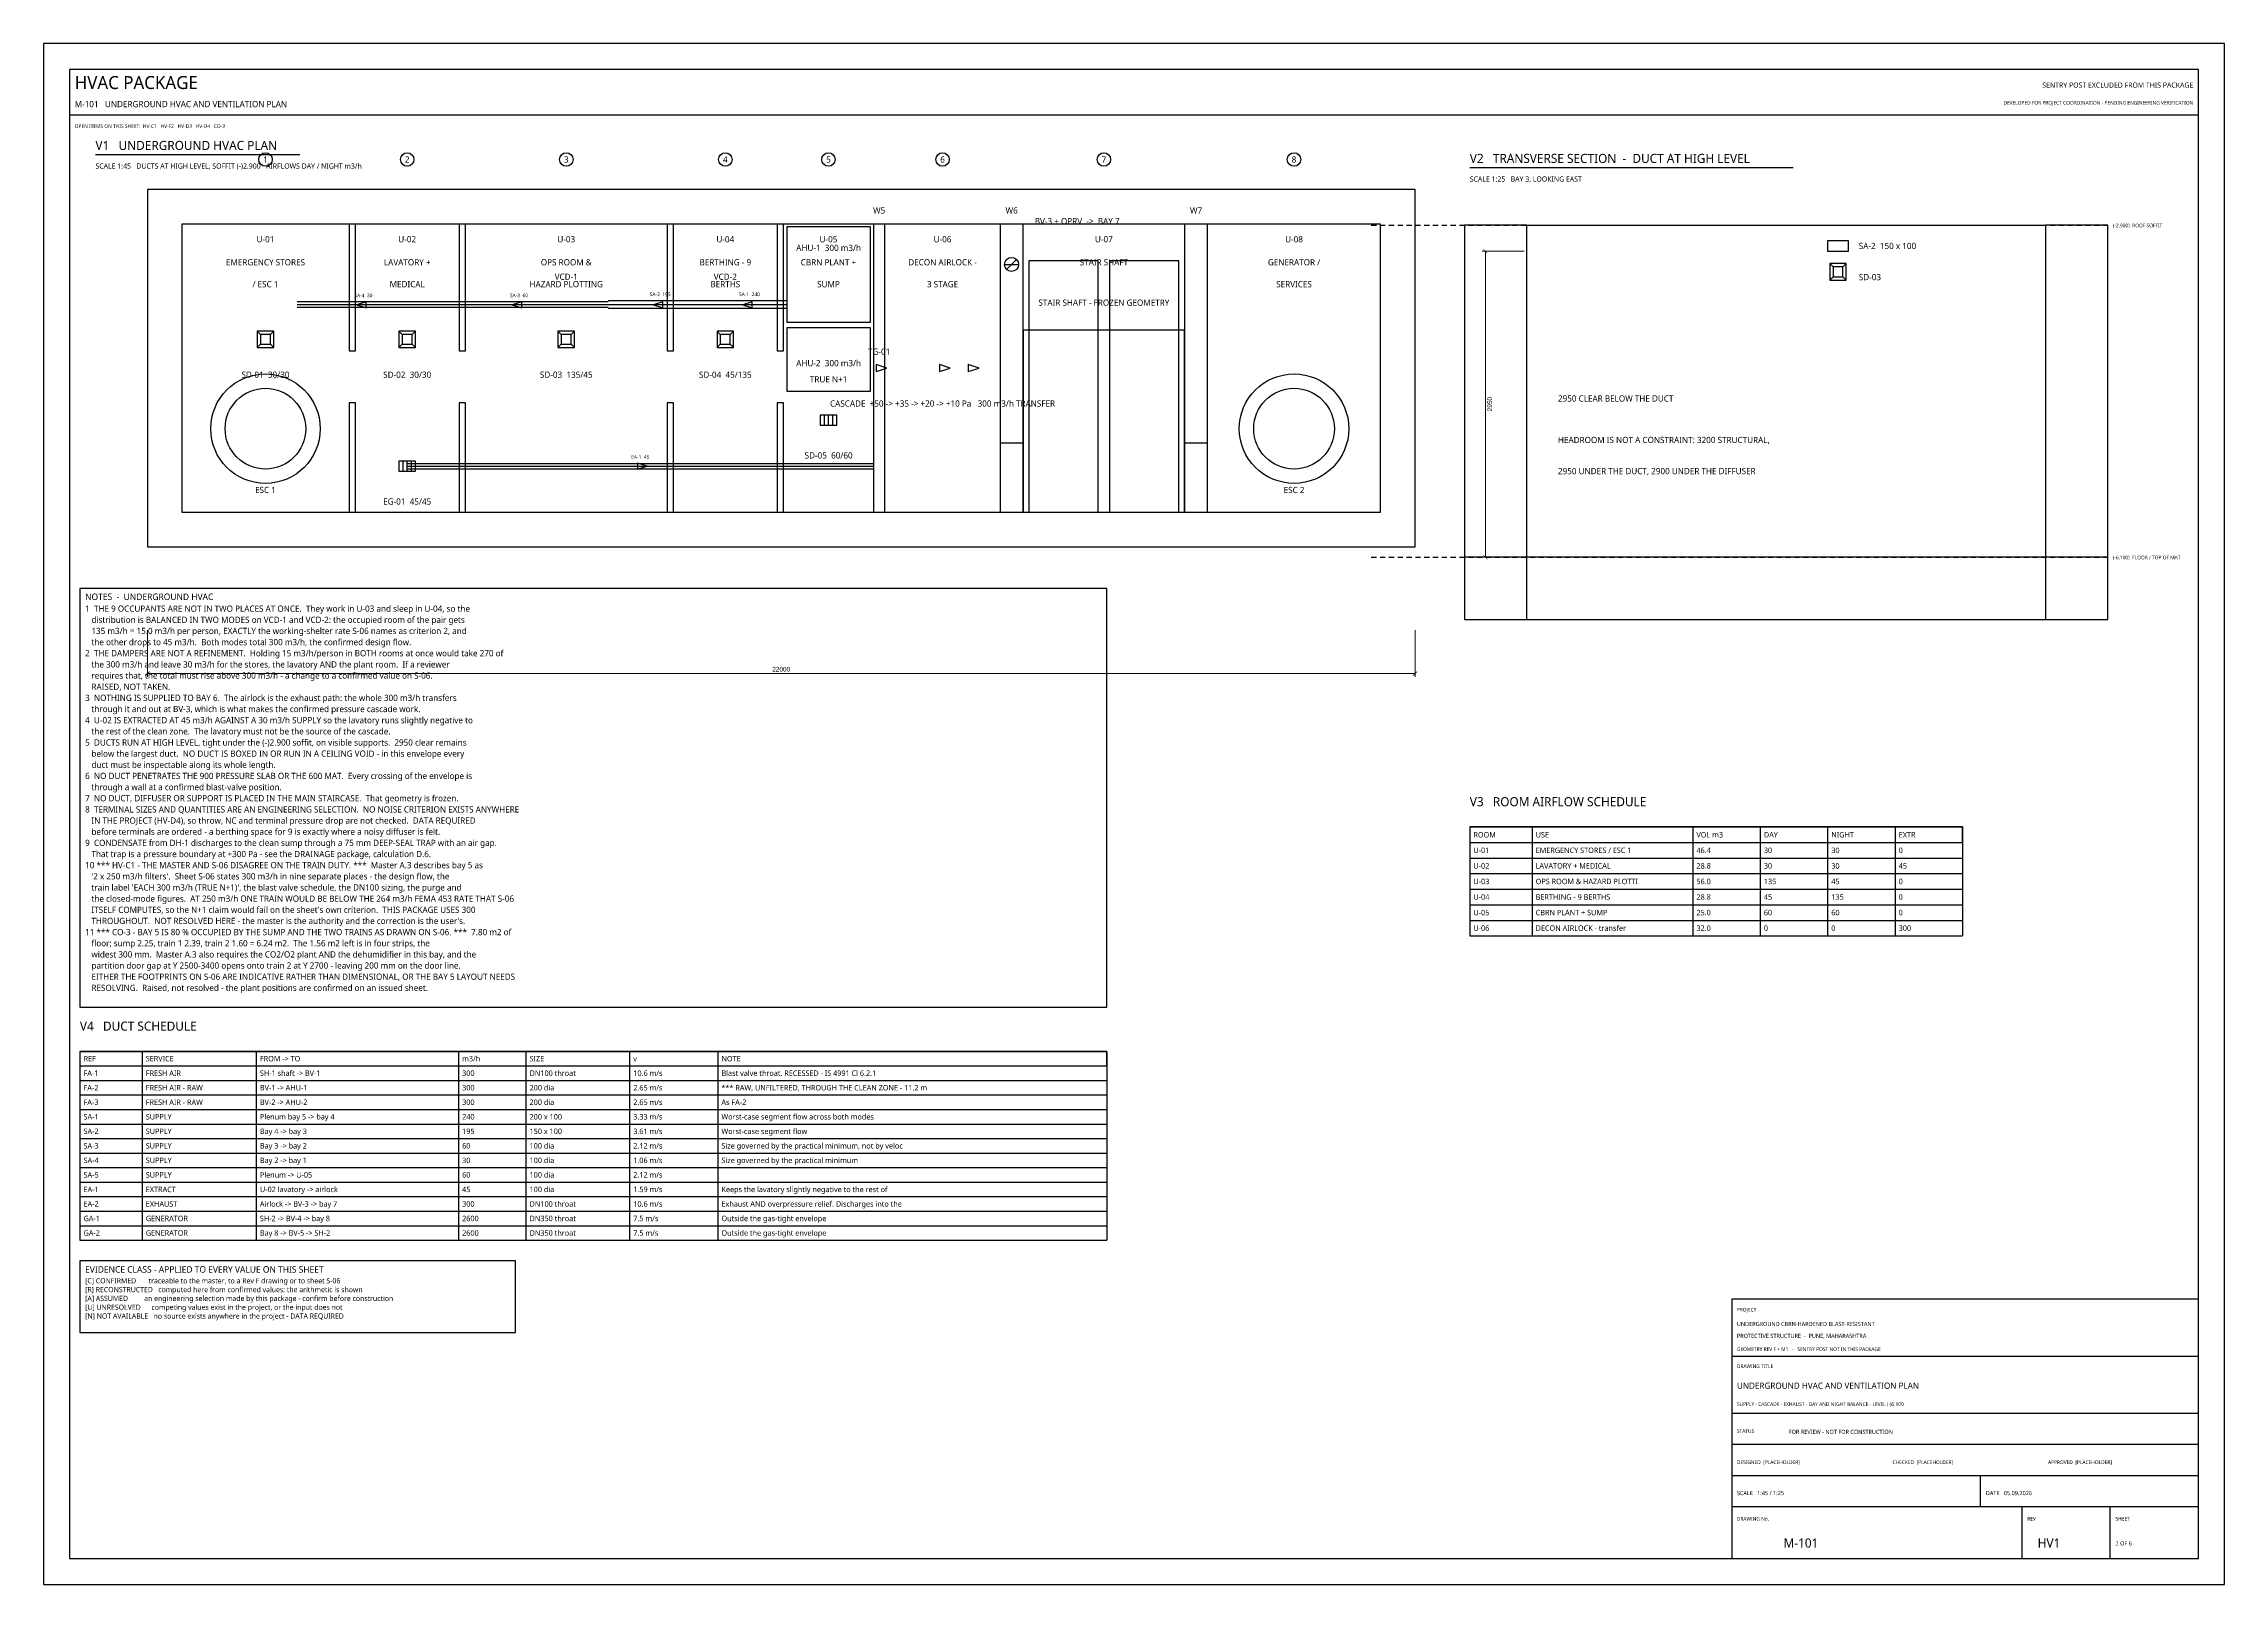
# Model space of a CAD drawing. Header units: millimetres. Extents: x 0 to 841, y 0 to 594.
import ezdxf
from ezdxf.enums import TextEntityAlignment as Align

# ---------------------------------------------------------------- set-up
doc = ezdxf.new("R2010")
doc.units = ezdxf.units.MM
for name, color, linetype in [('M-AIRFLOW', 1, 'Continuous'), ('M-ARCH', 8, 'Continuous'), ('M-ARCH-HIDDEN', 8, 'Continuous'), ('M-CALLOUT', 2, 'Continuous'), ('M-DAMPER', 6, 'Continuous'), ('M-DUCT-CL', 8, 'Continuous'), ('M-DUCT-RETURN', 3, 'Continuous'), ('M-DUCT-SUPPLY', 5, 'Continuous'), ('M-EQUIP', 2, 'Continuous'), ('M-FLAG', 1, 'Continuous'), ('M-GRID', 5, 'Continuous'), ('M-LEVEL', 4, 'Continuous'), ('M-STRUCT', 7, 'Continuous'), ('M-TABLE', 7, 'Continuous'), ('M-TERMINAL', 2, 'Continuous'), ('M-TEXT', 7, 'Continuous'), ('M-TITLE', 7, 'Continuous'), ('S-DIM', 4, 'Continuous'), ('S-NOTE', 7, 'Continuous'), ('S-TEXT', 7, 'Continuous'), ('S-TITLE', 7, 'Continuous')]:
    doc.layers.add(name, color=color, linetype=linetype)
doc.styles.add('OpenSans', font='OpenSans-Regular.ttf')
doc.dimstyles.new('SC-DIM', dxfattribs={"dimtxt": 1.8, "dimasz": 1.6, "dimexe": 1.2, "dimexo": 1, "dimgap": 0.8, "dimtad": 1, "dimdec": 0, "dimblk": 'ARCHTICK', "dimcen": 2.5, "dimclrd": 4, "dimclre": 4, "dimclrt": 4, "dimazin": 3, "dimtfac": 1, "dimtmove": 0, "dimatfit": 3, "dimlwd": 13, "dimlwe": 13})

# ---------------------------------------------------------------- blocks, each defined once
blk = doc.blocks.new('DIFFUSER')
at = {"layer": 'M-TERMINAL'}
for p, q in [((-4, 4), (-2.4, 2.4)), ((4, 4), (2.4, 2.4)), ((-4, -4), (-2.4, -2.4)), ((4, -4), (2.4, -2.4))]:
    blk.add_line(p, q, dxfattribs=at)
for points in [[(-4, -4), (4, -4), (4, 4), (-4, 4)], [(-2.4, -2.4), (2.4, -2.4), (2.4, 2.4), (-2.4, 2.4)]]:
    blk.add_lwpolyline(points, close=True, dxfattribs=at)
blk = doc.blocks.new('GRILLE')
at = {"layer": 'M-TERMINAL'}
for p, q in [((-2, -2.4), (-2, 2.4)), ((0, -2.4), (0, 2.4)), ((2, -2.4), (2, 2.4))]:
    blk.add_line(p, q, dxfattribs=at)
blk.add_lwpolyline([(-4, -2.4), (4, -2.4), (4, 2.4), (-4, 2.4)], close=True, dxfattribs=at)
blk = doc.blocks.new('BVALVE')
at = {"layer": 'M-DAMPER'}
for p, q in [((-3, 0), (3, 0)), ((-2.1, -2.1), (2.1, 2.1))]:
    blk.add_line(p, q, dxfattribs=at)
blk.add_circle((0, 0), 3, dxfattribs=at)
blk = doc.blocks.new('_ARCHTICK')
at = {"color": 0, "linetype": 'BYBLOCK', "const_width": 0.15}
blk.add_lwpolyline([(-0.5, -0.5), (0.5, 0.5)], dxfattribs=at)

msp = doc.modelspace()

# ---------------------------------------------------------------- linework, layer by layer
at = {"layer": 'M-AIRFLOW'}
for points in [[(120.733, 493.333), (124.373, 492.163), (124.373, 494.503)], [(180.733, 493.333), (184.373, 492.163), (184.373, 494.503)], [(235.178, 493.333), (238.818, 492.163), (238.818, 494.503)], [(269.6, 493.333), (273.24, 492.163), (273.24, 494.503)], [(325.222, 468.889), (321.022, 470.239), (321.022, 467.539)], [(349.667, 468.889), (345.467, 470.239), (345.467, 467.539)], [(360.778, 468.889), (356.578, 470.239), (356.578, 467.539)], [(232.711, 431.111), (229.071, 432.281), (229.071, 429.941)]]:
    msp.add_lwpolyline(points, close=True, dxfattribs=at)
at = {"layer": 'M-ARCH'}
for points in [[(380, 413.333), (406.667, 413.333), (406.667, 510.222), (380, 510.222)], [(411.111, 413.333), (437.778, 413.333), (437.778, 510.222), (411.111, 510.222)]]:
    msp.add_lwpolyline(points, close=True, dxfattribs=at)
for centre, radius in [((85.556, 445.556), 21.111), ((482.222, 445.556), 21.111), ((85.556, 445.556), 15.556), ((482.222, 445.556), 15.556)]:
    msp.add_circle(centre, radius, dxfattribs=at)
at = {"layer": 'M-ARCH-HIDDEN'}
msp.add_lwpolyline([(377.778, 413.333), (440, 413.333), (440, 483.556), (377.778, 483.556)], close=True, dxfattribs=at)
at = {"layer": 'M-DUCT-CL'}
for p, q in [((148.889, 493.333), (97.778, 493.333)), ((217.778, 493.333), (148.889, 493.333)), ((257.778, 493.333), (217.778, 493.333)), ((286.622, 493.333), (257.778, 493.333)), ((140.222, 431.111), (320, 431.111))]:
    msp.add_line(p, q, dxfattribs=at)
at = {"layer": 'M-DUCT-RETURN'}
for p, q in [((140.222, 432.111), (320, 432.111)), ((140.222, 430.111), (320, 430.111))]:
    msp.add_line(p, q, dxfattribs=at)
at = {"layer": 'M-DUCT-SUPPLY'}
for p, q in [((148.889, 494.433), (97.778, 494.433)), ((148.889, 492.233), (97.778, 492.233)), ((217.778, 494.433), (148.889, 494.433)), ((217.778, 492.233), (148.889, 492.233)), ((257.778, 494.833), (217.778, 494.833)), ((257.778, 491.833), (217.778, 491.833)), ((286.622, 494.833), (257.778, 494.833)), ((286.622, 491.833), (257.778, 491.833))]:
    msp.add_line(p, q, dxfattribs=at)
msp.add_lwpolyline([(688, 514), (696, 514), (696, 518), (688, 518)], close=True, dxfattribs=at)
at = {"layer": 'M-EQUIP'}
for points in [[(286.622, 486.667), (318.844, 486.667), (318.844, 523.333), (286.622, 523.333)], [(286.622, 460), (318.844, 460), (318.844, 484.444), (286.622, 484.444)]]:
    msp.add_lwpolyline(points, close=True, dxfattribs=at)
at = {"layer": 'M-FLAG'}
for points in [[(368.889, 413.333), (377.778, 413.333), (377.778, 440), (368.889, 440)], [(440, 413.333), (448.889, 413.333), (448.889, 440), (440, 440)]]:
    msp.add_lwpolyline(points, close=True, dxfattribs=at)
at = {"layer": 'M-GRID'}
for centre in [(85.556, 549.333), (140.222, 549.333), (201.556, 549.333), (262.889, 549.333), (302.667, 549.333), (346.667, 549.333), (408.889, 549.333), (482.222, 549.333)]:
    msp.add_circle(centre, 2.6, dxfattribs=at)
at = {"layer": 'M-LEVEL'}
for p, q in [((512, 524), (514, 524)), ((515.4, 524), (517.4, 524)), ((518.8, 524), (520.8, 524)), ((522.2, 524), (524.2, 524)), ((525.6, 524), (527.6, 524)), ((529, 524), (531, 524)), ((532.4, 524), (534.4, 524)), ((535.8, 524), (537.8, 524)), ((539.2, 524), (541.2, 524)), ((542.6, 524), (544.6, 524)), ((546, 524), (548, 524)), ((549.4, 524), (551.4, 524)), ((552.8, 524), (554.8, 524)), ((556.2, 524), (558.2, 524)), ((559.6, 524), (561.6, 524)), ((563, 524), (565, 524)), ((566.4, 524), (568.4, 524)), ((569.8, 524), (571.8, 524)), ((573.2, 524), (575.2, 524)), ((576.6, 524), (578.6, 524)), ((580, 524), (582, 524)), ((583.4, 524), (585.4, 524)), ((586.8, 524), (588.8, 524)), ((590.2, 524), (592.2, 524)), ((593.6, 524), (595.6, 524)), ((597, 524), (599, 524)), ((600.4, 524), (602.4, 524)), ((603.8, 524), (605.8, 524)), ((607.2, 524), (609.2, 524)), ((610.6, 524), (612.6, 524)), ((614, 524), (616, 524)), ((617.4, 524), (619.4, 524)), ((620.8, 524), (622.8, 524)), ((624.2, 524), (626.2, 524)), ((627.6, 524), (629.6, 524)), ((631, 524), (633, 524)), ((634.4, 524), (636.4, 524)), ((637.8, 524), (639.8, 524)), ((641.2, 524), (643.2, 524)), ((644.6, 524), (646.6, 524)), ((648, 524), (650, 524)), ((651.4, 524), (653.4, 524)), ((654.8, 524), (656.8, 524)), ((658.2, 524), (660.2, 524)), ((661.6, 524), (663.6, 524)), ((665, 524), (667, 524)), ((668.4, 524), (670.4, 524)), ((671.8, 524), (673.8, 524)), ((675.2, 524), (677.2, 524)), ((678.6, 524), (680.6, 524)), ((682, 524), (684, 524)), ((685.4, 524), (687.4, 524)), ((688.8, 524), (690.8, 524)), ((692.2, 524), (694.2, 524)), ((695.6, 524), (697.6, 524)), ((699, 524), (701, 524)), ((702.4, 524), (704.4, 524)), ((705.8, 524), (707.8, 524)), ((709.2, 524), (711.2, 524)), ((712.6, 524), (714.6, 524)), ((716, 524), (718, 524)), ((719.4, 524), (721.4, 524)), ((722.8, 524), (724.8, 524)), ((726.2, 524), (728.2, 524)), ((729.6, 524), (731.6, 524)), ((733, 524), (735, 524)), ((736.4, 524), (738.4, 524)), ((739.8, 524), (741.8, 524)), ((743.2, 524), (745.2, 524)), ((746.6, 524), (748.6, 524)), ((750, 524), (752, 524)), ((753.4, 524), (755.4, 524)), ((756.8, 524), (758.8, 524)), ((760.2, 524), (762.2, 524)), ((763.6, 524), (765.6, 524)), ((767, 524), (769, 524)), ((770.4, 524), (772.4, 524)), ((773.8, 524), (775.8, 524)), ((777.2, 524), (779.2, 524)), ((780.6, 524), (782.6, 524)), ((784, 524), (786, 524)), ((787.4, 524), (789.4, 524)), ((790.8, 524), (792.8, 524)), ((794.2, 524), (796, 524)), ((512, 396), (514, 396)), ((515.4, 396), (517.4, 396)), ((518.8, 396), (520.8, 396)), ((522.2, 396), (524.2, 396)), ((525.6, 396), (527.6, 396)), ((529, 396), (531, 396)), ((532.4, 396), (534.4, 396)), ((535.8, 396), (537.8, 396)), ((539.2, 396), (541.2, 396)), ((542.6, 396), (544.6, 396)), ((546, 396), (548, 396)), ((549.4, 396), (551.4, 396)), ((552.8, 396), (554.8, 396)), ((556.2, 396), (558.2, 396)), ((559.6, 396), (561.6, 396)), ((563, 396), (565, 396)), ((566.4, 396), (568.4, 396)), ((569.8, 396), (571.8, 396)), ((573.2, 396), (575.2, 396)), ((576.6, 396), (578.6, 396)), ((580, 396), (582, 396)), ((583.4, 396), (585.4, 396)), ((586.8, 396), (588.8, 396)), ((590.2, 396), (592.2, 396)), ((593.6, 396), (595.6, 396)), ((597, 396), (599, 396)), ((600.4, 396), (602.4, 396)), ((603.8, 396), (605.8, 396)), ((607.2, 396), (609.2, 396)), ((610.6, 396), (612.6, 396)), ((614, 396), (616, 396)), ((617.4, 396), (619.4, 396)), ((620.8, 396), (622.8, 396)), ((624.2, 396), (626.2, 396)), ((627.6, 396), (629.6, 396)), ((631, 396), (633, 396)), ((634.4, 396), (636.4, 396)), ((637.8, 396), (639.8, 396)), ((641.2, 396), (643.2, 396)), ((644.6, 396), (646.6, 396)), ((648, 396), (650, 396)), ((651.4, 396), (653.4, 396)), ((654.8, 396), (656.8, 396)), ((658.2, 396), (660.2, 396)), ((661.6, 396), (663.6, 396)), ((665, 396), (667, 396)), ((668.4, 396), (670.4, 396)), ((671.8, 396), (673.8, 396)), ((675.2, 396), (677.2, 396)), ((678.6, 396), (680.6, 396)), ((682, 396), (684, 396)), ((685.4, 396), (687.4, 396)), ((688.8, 396), (690.8, 396)), ((692.2, 396), (694.2, 396)), ((695.6, 396), (697.6, 396)), ((699, 396), (701, 396)), ((702.4, 396), (704.4, 396)), ((705.8, 396), (707.8, 396)), ((709.2, 396), (711.2, 396)), ((712.6, 396), (714.6, 396)), ((716, 396), (718, 396)), ((719.4, 396), (721.4, 396)), ((722.8, 396), (724.8, 396)), ((726.2, 396), (728.2, 396)), ((729.6, 396), (731.6, 396)), ((733, 396), (735, 396)), ((736.4, 396), (738.4, 396)), ((739.8, 396), (741.8, 396)), ((743.2, 396), (745.2, 396)), ((746.6, 396), (748.6, 396)), ((750, 396), (752, 396)), ((753.4, 396), (755.4, 396)), ((756.8, 396), (758.8, 396)), ((760.2, 396), (762.2, 396)), ((763.6, 396), (765.6, 396)), ((767, 396), (769, 396)), ((770.4, 396), (772.4, 396)), ((773.8, 396), (775.8, 396)), ((777.2, 396), (779.2, 396)), ((780.6, 396), (782.6, 396)), ((784, 396), (786, 396)), ((787.4, 396), (789.4, 396)), ((790.8, 396), (792.8, 396)), ((794.2, 396), (796, 396))]:
    msp.add_line(p, q, dxfattribs=at)
at = {"layer": 'M-STRUCT'}
msp.add_line((572, 524), (772, 524), dxfattribs=at)
for points in [[(40, 400), (528.889, 400), (528.889, 537.778), (40, 537.778)], [(53.333, 413.333), (515.556, 413.333), (515.556, 524.444), (53.333, 524.444)], [(117.778, 475.556), (120.222, 475.556), (120.222, 524.444), (117.778, 524.444)], [(160.222, 475.556), (162.667, 475.556), (162.667, 524.444), (160.222, 524.444)], [(240.444, 475.556), (242.889, 475.556), (242.889, 524.444), (240.444, 524.444)], [(282.889, 475.556), (285.333, 475.556), (285.333, 524.444), (282.889, 524.444)], [(320, 413.333), (324.444, 413.333), (324.444, 524.444), (320, 524.444)], [(368.889, 413.333), (377.778, 413.333), (377.778, 524.444), (368.889, 524.444)], [(440, 413.333), (448.889, 413.333), (448.889, 524.444), (440, 524.444)], [(548, 372), (572, 372), (572, 524), (548, 524)], [(772, 372), (796, 372), (796, 524), (772, 524)], [(117.778, 413.333), (120.222, 413.333), (120.222, 455.556), (117.778, 455.556)], [(160.222, 413.333), (162.667, 413.333), (162.667, 455.556), (160.222, 455.556)], [(240.444, 413.333), (242.889, 413.333), (242.889, 455.556), (240.444, 455.556)], [(282.889, 413.333), (285.333, 413.333), (285.333, 455.556), (282.889, 455.556)], [(548, 372), (796, 372), (796, 396), (548, 396)]]:
    msp.add_lwpolyline(points, close=True, dxfattribs=at)
at = {"layer": 'M-TABLE'}
for p, q in [((550, 292), (740, 292)), ((550, 292), (550, 250)), ((574, 292), (574, 250)), ((636, 292), (636, 250)), ((662, 292), (662, 250)), ((688, 292), (688, 250)), ((714, 292), (714, 250)), ((740, 292), (740, 250)), ((550, 280), (740, 280)), ((550, 274), (740, 274)), ((550, 268), (740, 268)), ((550, 262), (740, 262)), ((550, 256), (740, 256)), ((550, 250), (740, 250)), ((14, 205.475), (410, 205.475)), ((14, 205.475), (14, 132.675)), ((38, 205.475), (38, 132.675)), ((82, 205.475), (82, 132.675)), ((160, 205.475), (160, 132.675)), ((186, 205.475), (186, 132.675)), ((226, 205.475), (226, 132.675)), ((260, 205.475), (260, 132.675)), ((410, 205.475), (410, 132.675)), ((14, 194.275), (410, 194.275)), ((14, 188.675), (410, 188.675)), ((14, 183.075), (410, 183.075)), ((14, 177.475), (410, 177.475)), ((14, 171.875), (410, 171.875)), ((14, 166.275), (410, 166.275)), ((14, 160.675), (410, 160.675)), ((14, 155.075), (410, 155.075)), ((14, 149.475), (410, 149.475)), ((14, 143.875), (410, 143.875)), ((14, 138.275), (410, 138.275)), ((14, 132.675), (410, 132.675))]:
    msp.add_line(p, q, dxfattribs=at)
for points in [[(550, 286), (740, 286), (740, 292), (550, 292)], [(14, 199.875), (410, 199.875), (410, 205.475), (14, 205.475)]]:
    msp.add_lwpolyline(points, close=True, dxfattribs=at)
at = {"layer": 'M-TITLE'}
for p, q in [((10, 566.5), (831, 566.5)), ((651, 88), (831, 88)), ((651, 66), (831, 66)), ((651, 54), (831, 54)), ((651, 42), (831, 42)), ((747, 30), (747, 42)), ((651, 30), (831, 30)), ((763, 10), (763, 30)), ((797, 10), (797, 30))]:
    msp.add_line(p, q, dxfattribs=at)
msp.add_lwpolyline([(651, 10), (831, 10), (831, 110), (651, 110)], close=True, dxfattribs=at)
at = {"layer": 'S-TITLE'}
for p, q in [((20, 551.2), (98.756, 551.2)), ((550, 546.2), (674.708, 546.2))]:
    msp.add_line(p, q, dxfattribs=at)
for points in [[(0, 0), (841, 0), (841, 594), (0, 594)], [(10, 10), (831, 10), (831, 584), (10, 584)], [(14, 222.475), (410, 222.475), (410, 384), (14, 384)], [(14, 97.05), (182, 97.05), (182, 124.675), (14, 124.675)]]:
    msp.add_lwpolyline(points, close=True, dxfattribs=at)

# ---------------------------------------------------------------- block references
for name, p, xscale, yscale in [('BVALVE', (373.289, 508.889), 0.9, 0.9), ('DIFFUSER', (692, 506), 0.8, 0.8), ('DIFFUSER', (85.556, 480), 0.8, 0.8), ('DIFFUSER', (140.222, 480), 0.8, 0.8), ('DIFFUSER', (201.556, 480), 0.8, 0.8), ('DIFFUSER', (262.889, 480), 0.8, 0.8), ('GRILLE', (302.733, 448.889), 0.8, 0.8), ('GRILLE', (140.222, 431.111), 0.8, 0.8)]:
    msp.add_blockref(name, p, dxfattribs=dict(xscale=xscale, yscale=yscale))

# ---------------------------------------------------------------- texts
at = {"layer": 'M-CALLOUT', "style": 'OpenSans'}
for s, p in [('SA-4  30', (123.333, 495.833)), ('SA-3  60', (183.333, 495.833)), ('SA-2  195', (237.778, 496.233)), ('SA-1  240', (272.2, 496.233)), ('EA-1  45', (230.111, 433.511))]:
    msp.add_text(s, height=1.4, dxfattribs=at).set_placement(p, align=Align.BOTTOM_CENTER)
at = {"layer": 'M-DAMPER', "style": 'OpenSans'}
msp.add_text('BV-3 + OPRV  ->  BAY 7', height=2.4, dxfattribs=at).set_placement((382.222, 525.556), align=Align.MIDDLE_LEFT)
for s, p in [('VCD-1', (201.556, 502.222)), ('VCD-2', (262.889, 502.222))]:
    msp.add_text(s, height=2.4, dxfattribs=at).set_placement(p, align=Align.BOTTOM_CENTER)
at = {"layer": 'M-DUCT-RETURN', "style": 'OpenSans'}
msp.add_text('CASCADE  +50 -> +35 -> +20 -> +10 Pa   300 m3/h TRANSFER', height=2.4, dxfattribs=at).set_placement((346.667, 453.333), align=Align.BOTTOM_CENTER)
at = {"layer": 'M-DUCT-SUPPLY', "style": 'OpenSans'}
msp.add_text('SA-2  150 x 100', height=2.4, dxfattribs=at).set_placement((700, 516), align=Align.MIDDLE_LEFT)
at = {"layer": 'M-EQUIP', "style": 'OpenSans'}
for s, p in [('AHU-1  300 m3/h', (302.733, 513.333)), ('AHU-2  300 m3/h', (302.733, 468.889)), ('TRUE N+1', (302.733, 462.667))]:
    msp.add_text(s, height=2.4, dxfattribs=at).set_placement(p, align=Align.BOTTOM_CENTER)
at = {"layer": 'M-FLAG', "style": 'OpenSans'}
for s, height, p in [('DEVELOPED FOR PROJECT COORDINATION - PENDING ENGINEERING VERIFICATION', 1.4, (829, 570.5)), ('SENTRY POST EXCLUDED FROM THIS PACKAGE', 2, (829, 577))]:
    msp.add_text(s, height=height, dxfattribs=at).set_placement(p, align=Align.RIGHT)
for s, height, p in [('OPEN ITEMS ON THIS SHEET:  HV-C1   HV-F2   HV-D3   HV-D4   CO-3', 1.4, (12, 561.5)), ('FOR REVIEW - NOT FOR CONSTRUCTION', 1.6, (673, 58))]:
    msp.add_text(s, height=height, dxfattribs=at).set_placement(p)
at = {"layer": 'M-GRID', "style": 'OpenSans'}
for s, p in [('1', (85.556, 549.333)), ('2', (140.222, 549.333)), ('3', (201.556, 549.333)), ('4', (262.889, 549.333)), ('5', (302.667, 549.333)), ('6', (346.667, 549.333)), ('7', (408.889, 549.333)), ('8', (482.222, 549.333))]:
    msp.add_text(s, height=2.4, dxfattribs=at).set_placement(p, align=Align.MIDDLE_CENTER)
at = {"layer": 'M-LEVEL', "style": 'OpenSans'}
for s, p in [('(-2.900)  ROOF SOFFIT', (798, 523.2)), ('(-6.100)  FLOOR / TOP OF MAT', (798, 395.2))]:
    msp.add_text(s, height=1.4, dxfattribs=at).set_placement(p)
at = {"layer": 'M-TABLE', "style": 'OpenSans'}
for s, p in [('ROOM', (551.4, 287.95)), ('USE', (575.4, 287.95)), ('VOL m3', (637.4, 287.95)), ('DAY', (663.4, 287.95)), ('NIGHT', (689.4, 287.95)), ('EXTR', (715.4, 287.95)), ('U-01', (551.4, 281.95)), ('U-02', (551.4, 275.95)), ('EMERGENCY STORES / ESC 1', (575.4, 281.95)), ('LAVATORY + MEDICAL', (575.4, 275.95)), ('46.4', (637.4, 281.95)), ('28.8', (637.4, 275.95)), ('30', (663.4, 281.95)), ('30', (663.4, 275.95)), ('30', (689.4, 281.95)), ('30', (689.4, 275.95)), ('45', (715.4, 275.95)), ('0', (715.4, 281.95)), ('U-03', (551.4, 269.95)), ('OPS ROOM & HAZARD PLOTTI', (575.4, 269.95)), ('56.0', (637.4, 269.95)), ('135', (663.4, 269.95)), ('45', (689.4, 269.95)), ('0', (715.4, 269.95)), ('U-04', (551.4, 263.95)), ('BERTHING - 9 BERTHS', (575.4, 263.95)), ('28.8', (637.4, 263.95)), ('45', (663.4, 263.95)), ('135', (689.4, 263.95)), ('0', (715.4, 263.95)), ('U-05', (551.4, 257.95)), ('U-06', (551.4, 251.95)), ('CBRN PLANT + SUMP', (575.4, 257.95)), ('DECON AIRLOCK - transfer', (575.4, 251.95)), ('32.0', (637.4, 251.95)), ('25.0', (637.4, 257.95)), ('0', (663.4, 251.95)), ('60', (663.4, 257.95)), ('0', (689.4, 251.95)), ('60', (689.4, 257.95)), ('300', (715.4, 251.95)), ('0', (715.4, 257.95)), ('REF', (15.4, 201.625)), ('SERVICE', (39.4, 201.625)), ('FROM -> TO', (83.4, 201.625)), ('m3/h', (161.4, 201.625)), ('SIZE', (187.4, 201.625)), ('v', (227.4, 201.625)), ('NOTE', (261.4, 201.625)), ('FA-1', (15.4, 196.025)), ('FRESH AIR', (39.4, 196.025)), ('SH-1 shaft -> BV-1', (83.4, 196.025)), ('300', (161.4, 196.025)), ('DN100 throat', (187.4, 196.025)), ('10.6 m/s', (227.4, 196.025)), ('Blast valve throat. RECESSED - IS 4991 Cl 6.2.1', (261.4, 196.025)), ('FA-2', (15.4, 190.425)), ('FA-3', (15.4, 184.825)), ('FRESH AIR - RAW', (39.4, 190.425)), ('FRESH AIR - RAW', (39.4, 184.825)), ('BV-1 -> AHU-1', (83.4, 190.425)), ('BV-2 -> AHU-2', (83.4, 184.825)), ('300', (161.4, 190.425)), ('300', (161.4, 184.825)), ('200 dia', (187.4, 190.425)), ('200 dia', (187.4, 184.825)), ('2.65 m/s', (227.4, 190.425)), ('2.65 m/s', (227.4, 184.825)), ('As FA-2', (261.4, 184.825)), ('*** RAW, UNFILTERED, THROUGH THE CLEAN ZONE - 11.2 m', (261.4, 190.425)), ('SA-1', (15.4, 179.225)), ('SUPPLY', (39.4, 179.225)), ('Plenum bay 5 -> bay 4', (83.4, 179.225)), ('240', (161.4, 179.225)), ('200 x 100', (187.4, 179.225)), ('3.33 m/s', (227.4, 179.225)), ('Worst-case segment flow across both modes', (261.4, 179.225)), ('SA-2', (15.4, 173.625)), ('SA-3', (15.4, 168.025)), ('SUPPLY', (39.4, 173.625)), ('SUPPLY', (39.4, 168.025)), ('Bay 4 -> bay 3', (83.4, 173.625)), ('Bay 3 -> bay 2', (83.4, 168.025)), ('60', (161.4, 168.025)), ('195', (161.4, 173.625)), ('150 x 100', (187.4, 173.625)), ('100 dia', (187.4, 168.025)), ('3.61 m/s', (227.4, 173.625)), ('2.12 m/s', (227.4, 168.025)), ('Worst-case segment flow', (261.4, 173.625)), ('Size governed by the practical minimum, not by veloc', (261.4, 168.025)), ('SA-4', (15.4, 162.425)), ('SUPPLY', (39.4, 162.425)), ('Bay 2 -> bay 1', (83.4, 162.425)), ('30', (161.4, 162.425)), ('100 dia', (187.4, 162.425)), ('1.06 m/s', (227.4, 162.425)), ('Size governed by the practical minimum', (261.4, 162.425)), ('SA-5', (15.4, 156.825)), ('EA-1', (15.4, 151.225)), ('SUPPLY', (39.4, 156.825)), ('EXTRACT', (39.4, 151.225)), ('U-02 lavatory -> airlock', (83.4, 151.225)), ('Plenum -> U-05', (83.4, 156.825)), ('45', (161.4, 151.225)), ('60', (161.4, 156.825)), ('100 dia', (187.4, 156.825)), ('100 dia', (187.4, 151.225)), ('2.12 m/s', (227.4, 156.825)), ('1.59 m/s', (227.4, 151.225)), ('Keeps the lavatory slightly negative to the rest of ', (261.4, 151.225)), ('EA-2', (15.4, 145.625)), ('EXHAUST', (39.4, 145.625)), ('Airlock -> BV-3 -> bay 7', (83.4, 145.625)), ('300', (161.4, 145.625)), ('DN100 throat', (187.4, 145.625)), ('10.6 m/s', (227.4, 145.625)), ('Exhaust AND overpressure relief. Discharges into the', (261.4, 145.625)), ('GA-1', (15.4, 140.025)), ('GA-2', (15.4, 134.425)), ('GENERATOR', (39.4, 140.025)), ('GENERATOR', (39.4, 134.425)), ('SH-2 -> BV-4 -> bay 8', (83.4, 140.025)), ('Bay 8 -> BV-5 -> SH-2', (83.4, 134.425)), ('2600', (161.4, 140.025)), ('2600', (161.4, 134.425)), ('DN350 throat', (187.4, 140.025)), ('DN350 throat', (187.4, 134.425)), ('7.5 m/s', (227.4, 140.025)), ('7.5 m/s', (227.4, 134.425)), ('Outside the gas-tight envelope', (261.4, 140.025)), ('Outside the gas-tight envelope', (261.4, 134.425))]:
    msp.add_text(s, height=2.1, dxfattribs=at).set_placement(p)
at = {"layer": 'M-TERMINAL', "style": 'OpenSans'}
msp.add_text('SD-03', height=2.4, dxfattribs=at).set_placement((700, 504), align=Align.MIDDLE_LEFT)
for s, p in [('TG-01', (322.222, 473.333)), ('SD-01  30/30', (85.556, 464.444)), ('SD-02  30/30', (140.222, 464.444)), ('SD-03  135/45', (201.556, 464.444)), ('SD-04  45/135', (262.889, 464.444)), ('SD-05  60/60', (302.733, 433.333)), ('EG-01  45/45', (140.222, 415.556))]:
    msp.add_text(s, height=2.4, dxfattribs=at).set_placement(p, align=Align.BOTTOM_CENTER)
at = {"layer": 'M-TEXT', "style": 'OpenSans'}
for s, p in [('W5', (322.222, 527.778)), ('W6', (373.333, 527.778)), ('W7', (444.444, 527.778)), ('U-01', (85.556, 516.667)), ('U-02', (140.222, 516.667)), ('U-03', (201.556, 516.667)), ('U-04', (262.889, 516.667)), ('U-05', (302.667, 516.667)), ('U-06', (346.667, 516.667)), ('U-07', (408.889, 516.667)), ('U-08', (482.222, 516.667)), ('EMERGENCY STORES', (85.556, 507.778)), ('LAVATORY +', (140.222, 507.778)), ('OPS ROOM &', (201.556, 507.778)), ('BERTHING - 9', (262.889, 507.778)), ('CBRN PLANT +', (302.667, 507.778)), ('DECON AIRLOCK -', (346.667, 507.778)), ('STAIR SHAFT', (408.889, 507.778)), ('GENERATOR /', (482.222, 507.778)), ('/ ESC 1', (85.556, 499.333)), ('MEDICAL', (140.222, 499.333)), ('HAZARD PLOTTING', (201.556, 499.333)), ('BERTHS', (262.889, 499.333)), ('SUMP', (302.667, 499.333)), ('3 STAGE', (346.667, 499.333)), ('SERVICES', (482.222, 499.333)), ('STAIR SHAFT - FROZEN GEOMETRY', (408.889, 492.222)), ('ESC 1', (85.556, 420)), ('ESC 2', (482.222, 420))]:
    msp.add_text(s, height=2.4, dxfattribs=at).set_placement(p, align=Align.BOTTOM_CENTER)
for s, p in [('2950 CLEAR BELOW THE DUCT', (584, 456)), ('HEADROOM IS NOT A CONSTRAINT: 3200 STRUCTURAL,', (584, 440)), ('2950 UNDER THE DUCT, 2900 UNDER THE DIFFUSER', (584, 428))]:
    msp.add_text(s, height=2.4, dxfattribs=at).set_placement(p)
at = {"layer": 'M-TITLE', "style": 'OpenSans'}
for s, height, p in [('HVAC PACKAGE', 5, (12, 576.5)), ('M-101   UNDERGROUND HVAC AND VENTILATION PLAN', 2.4, (12, 569.5)), ('V3   ROOM AIRFLOW SCHEDULE', 3.5, (550, 300)), ('V4   DUCT SCHEDULE', 3.5, (14, 213.475)), ('PROJECT', 1.4, (653, 105.2)), ('UNDERGROUND CBRN-HARDENED BLAST-RESISTANT', 1.6, (653, 99.6)), ('PROTECTIVE STRUCTURE  -  PUNE, MAHARASHTRA', 1.6, (653, 95)), ('GEOMETRY REV F + M1   -   SENTRY POST NOT IN THIS PACKAGE', 1.4, (653, 90)), ('DRAWING TITLE', 1.4, (653, 83.4)), ('UNDERGROUND HVAC AND VENTILATION PLAN', 2.4, (653, 75.4)), ('SUPPLY - CASCADE - EXHAUST - DAY AND NIGHT BALANCE - LEVEL (-)6.100', 1.4, (653, 68.8)), ('STATUS', 1.4, (653, 58.4)), ('DESIGNED  [PLACEHOLDER]', 1.4, (653, 46.4)), ('CHECKED  [PLACEHOLDER]', 1.4, (713, 46.4)), ('APPROVED  [PLACEHOLDER]', 1.4, (773, 46.4)), ('SCALE   1:45 / 1:25', 1.6, (653, 34.4)), ('DATE   05.09.2026', 1.6, (749, 34.4)), ('DRAWING No.', 1.4, (653, 24.6)), ('REV', 1.4, (765, 24.6)), ('SHEET', 1.4, (799, 24.6)), ('M-101', 3.5, (671, 14.2)), ('HV1', 3.5, (769, 14.2)), ('2 OF 6', 1.6, (799, 15))]:
    msp.add_text(s, height=height, dxfattribs=at).set_placement(p)
at = {"layer": 'S-NOTE', "style": 'OpenSans'}
for s, height, p in [('1  THE 9 OCCUPANTS ARE NOT IN TWO PLACES AT ONCE.  They work in U-03 and sleep in U-04, so the', 2.4, (16, 374.975)), ('   distribution is BALANCED IN TWO MODES on VCD-1 and VCD-2: the occupied room of the pair gets', 2.4, (16, 370.675)), ('   the other drops to 45 m3/h.  Both modes total 300 m3/h, the confirmed design flow.', 2.4, (16, 362.075)), ('   135 m3/h = 15.0 m3/h per person, EXACTLY the working-shelter rate S-06 names as criterion 2, and', 2.4, (16, 366.375)), ('2  THE DAMPERS ARE NOT A REFINEMENT.  Holding 15 m3/h/person in BOTH rooms at once would take 270 of', 2.4, (16, 357.775)), ('   the 300 m3/h and leave 30 m3/h for the stores, the lavatory AND the plant room.  If a reviewer', 2.4, (16, 353.475)), ('   requires that, the total must rise above 300 m3/h - a change to a confirmed value on S-06.', 2.4, (16, 349.175)), ('   RAISED, NOT TAKEN.', 2.4, (16, 344.875)), ('3  NOTHING IS SUPPLIED TO BAY 6.  The airlock is the exhaust path: the whole 300 m3/h transfers', 2.4, (16, 340.575)), ('   through it and out at BV-3, which is what makes the confirmed pressure cascade work.', 2.4, (16, 336.275)), ('4  U-02 IS EXTRACTED AT 45 m3/h AGAINST A 30 m3/h SUPPLY so the lavatory runs slightly negative to', 2.4, (16, 331.975)), ('   the rest of the clean zone.  The lavatory must not be the source of the cascade.', 2.4, (16, 327.675)), ('5  DUCTS RUN AT HIGH LEVEL, tight under the (-)2.900 soffit, on visible supports.  2950 clear remains', 2.4, (16, 323.375)), ('   below the largest duct.  NO DUCT IS BOXED IN OR RUN IN A CEILING VOID - in this envelope every', 2.4, (16, 319.075)), ('6  NO DUCT PENETRATES THE 900 PRESSURE SLAB OR THE 600 MAT.  Every crossing of the envelope is', 2.4, (16, 310.475)), ('   duct must be inspectable along its whole length.', 2.4, (16, 314.775)), ('7  NO DUCT, DIFFUSER OR SUPPORT IS PLACED IN THE MAIN STAIRCASE.  That geometry is frozen.', 2.4, (16, 301.875)), ('   through a wall at a confirmed blast-valve position.', 2.4, (16, 306.175)), ('8  TERMINAL SIZES AND QUANTITIES ARE AN ENGINEERING SELECTION.  NO NOISE CRITERION EXISTS ANYWHERE', 2.4, (16, 297.575)), ('   IN THE PROJECT (HV-D4), so throw, NC and terminal pressure drop are not checked.  DATA REQUIRED', 2.4, (16, 293.275)), ('9  CONDENSATE from DH-1 discharges to the clean sump through a 75 mm DEEP-SEAL TRAP with an air gap.', 2.4, (16, 284.675)), ('   before terminals are ordered - a berthing space for 9 is exactly where a noisy diffuser is felt.', 2.4, (16, 288.975)), ('10 *** HV-C1 - THE MASTER AND S-06 DISAGREE ON THE TRAIN DUTY. ***  Master A.3 describes bay 5 as', 2.4, (16, 276.075)), ('   That trap is a pressure boundary at +300 Pa - see the DRAINAGE package, calculation D.6.', 2.4, (16, 280.375)), ("   train label 'EACH 300 m3/h (TRUE N+1)', the blast valve schedule, the DN100 sizing, the purge and", 2.4, (16, 267.475)), ("   '2 x 250 m3/h filters'.  Sheet S-06 states 300 m3/h in nine separate places - the design flow, the", 2.4, (16, 271.775)), ('   the closed-mode figures.  AT 250 m3/h ONE TRAIN WOULD BE BELOW THE 264 m3/h FEMA 453 RATE THAT S-06', 2.4, (16, 263.175)), ("   ITSELF COMPUTES, so the N+1 claim would fail on the sheet's own criterion.  THIS PACKAGE USES 300", 2.4, (16, 258.875)), ('11 *** CO-3 - BAY 5 IS 80 % OCCUPIED BY THE SUMP AND THE TWO TRAINS AS DRAWN ON S-06. ***  7.80 m2 of', 2.4, (16, 250.275)), ("   THROUGHOUT.  NOT RESOLVED HERE - the master is the authority and the correction is the user's.", 2.4, (16, 254.575)), ('   widest 300 mm.  Master A.3 also requires the CO2/O2 plant AND the dehumidifier in this bay, and the', 2.4, (16, 241.675)), ('   floor; sump 2.25, train 1 2.39, train 2 1.60 = 6.24 m2.  The 1.56 m2 left is in four strips, the', 2.4, (16, 245.975)), ('   partition door gap at Y 2500-3400 opens onto train 2 at Y 2700 - leaving 200 mm on the door line.', 2.4, (16, 237.375)), ('   EITHER THE FOOTPRINTS ON S-06 ARE INDICATIVE RATHER THAN DIMENSIONAL, OR THE BAY 5 LAYOUT NEEDS', 2.4, (16, 233.075)), ('   RESOLVING.  Raised, not resolved - the plant positions are confirmed on an issued sheet.', 2.4, (16, 228.775)), ('[C] CONFIRMED       traceable to the master, to a Rev F drawing or to sheet S-06', 2, (16, 116.05)), ('[R] RECONSTRUCTED   computed here from confirmed values; the arithmetic is shown', 2, (16, 112.65)), ('[A] ASSUMED         an engineering selection made by this package - confirm before construction', 2, (16, 109.25)), ('[U] UNRESOLVED      competing values exist in the project, or the input does not', 2, (16, 105.85)), ('[N] NOT AVAILABLE   no source exists anywhere in the project - DATA REQUIRED', 2, (16, 102.45))]:
    msp.add_text(s, height=height, dxfattribs=at).set_placement(p)
at = {"layer": 'S-TEXT', "style": 'OpenSans'}
for s, p in [('SCALE 1:45   DUCTS AT HIGH LEVEL, SOFFIT (-)2.900   AIRFLOWS DAY / NIGHT m3/h', (20, 545.8)), ('SCALE 1:25   BAY 3, LOOKING EAST', (550, 540.8))]:
    msp.add_text(s, height=2, dxfattribs=at).set_placement(p)
at = {"layer": 'S-TITLE', "style": 'OpenSans'}
for s, height, p in [('V1   UNDERGROUND HVAC PLAN', 3.5, (20, 553)), ('V2   TRANSVERSE SECTION  -  DUCT AT HIGH LEVEL', 3.5, (550, 548)), ('NOTES  -  UNDERGROUND HVAC', 2.5, (16, 379.5)), ('EVIDENCE CLASS - APPLIED TO EVERY VALUE ON THIS SHEET', 2.5, (16, 120.175))]:
    msp.add_text(s, height=height, dxfattribs=at).set_placement(p)

# ---------------------------------------------------------------- dimensions: what is measured, and where the dimension line sits
at = {"layer": 'S-DIM'}
msp.add_linear_dim(base=(556, 514), p1=(572, 514), p2=(572, 396), angle=90, dimstyle='SC-DIM', override={"dimlfac": 25}, dxfattribs=at).render()
msp.add_linear_dim(base=(40, 351.111), p1=(40, 368.889), p2=(528.889, 368.889), dimstyle='SC-DIM', override={"dimlfac": 45}, dxfattribs=at).render()

doc.saveas('drawing.dxf')
